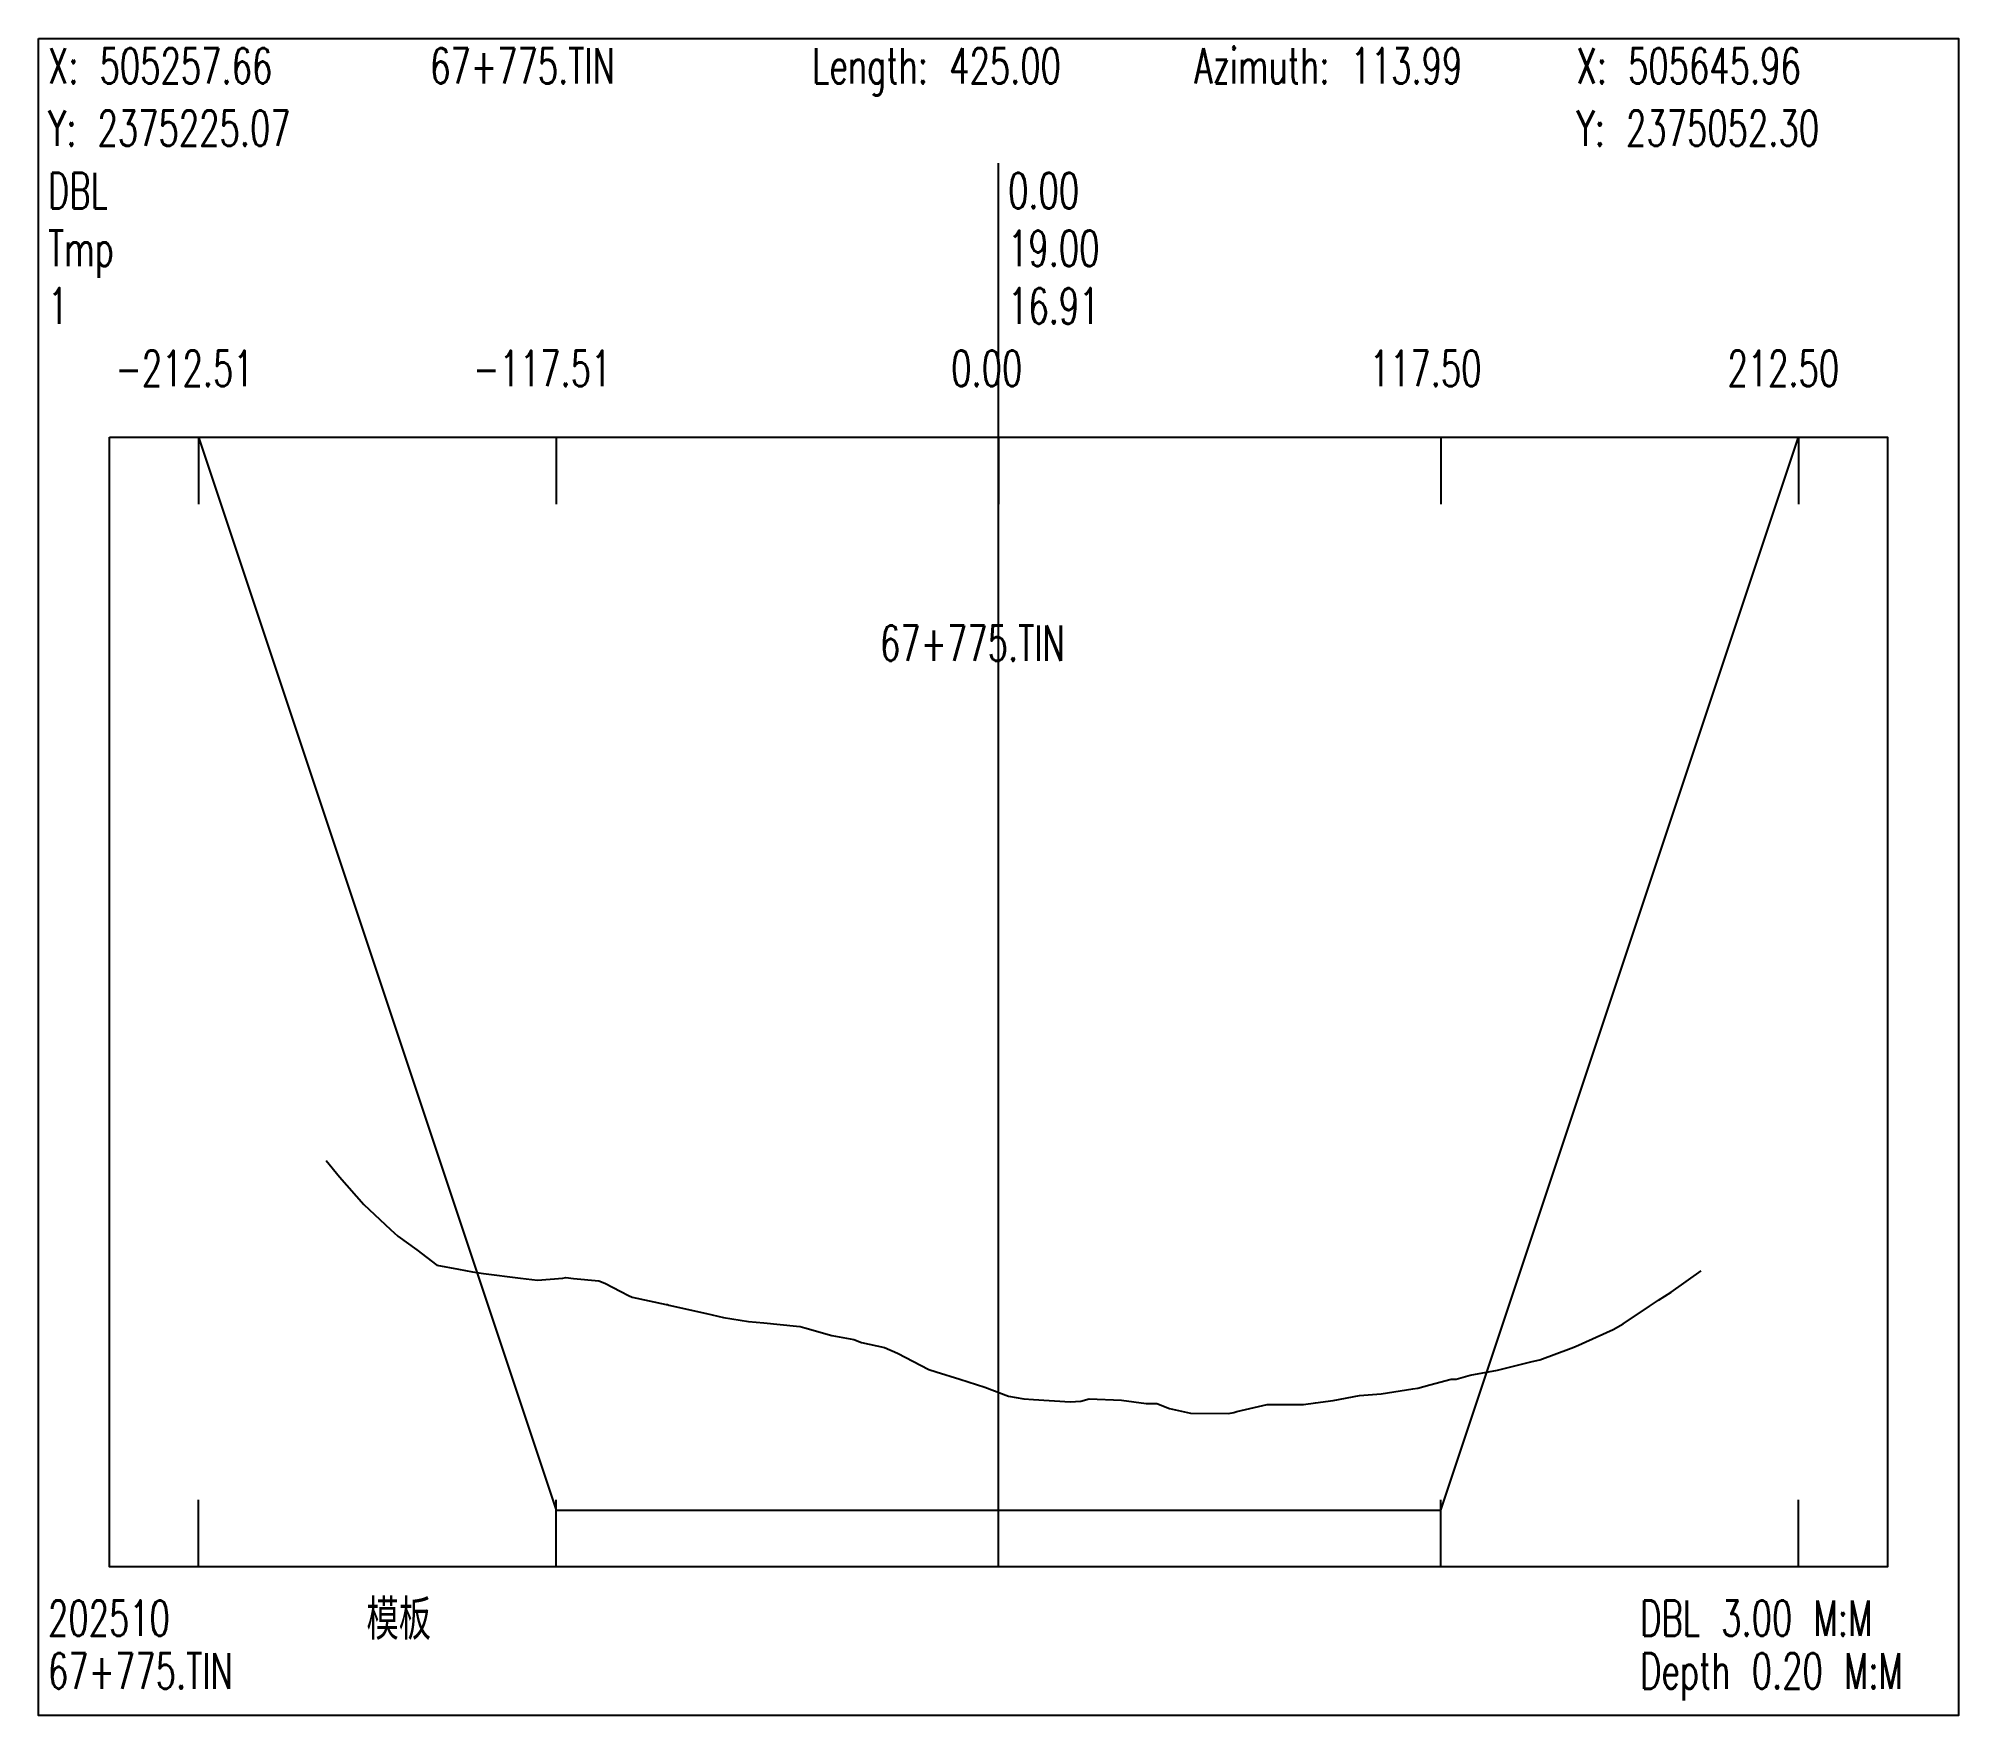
# Model space of a CAD drawing. Extents: x 1 to 171, y -4306 to 0.
# Drawn here: x 1 to 171, y -297 to -148.5 of the extents above; entities that cross this region are included whole.
import ezdxf

# ---------------------------------------------------------------- set-up
doc = ezdxf.new("R2010")
doc.units = 0
doc.header["$MEASUREMENT"] = 0
doc.layers.add('LABELS', color=7, linetype='Continuous')
doc.layers.add('XSECTION', color=7, linetype='Continuous')
doc.styles.get("Standard").update_dxf_attribs({"font": 'txt.shx'})

msp = doc.modelspace()

# ---------------------------------------------------------------- texts
at = {"layer": 'LABELS', "color": 0, "width": 0.666667}
for s, height, p in [('X: 505257.66', 3.1482, (1.85, -152.49)), ('67+775.TIN', 3.148, (35.68, -152.49)), ('Length: 425.00', 3.1482, (69.51, -152.49)), ('Azimuth: 113.99', 3.1482, (103.34, -152.49)), ('X: 505645.96', 3.1482, (137.17, -152.49)), ('Y: 2375225.07', 3.1482, (1.85, -158.01)), ('Y: 2375052.30', 3.1482, (137.17, -158.01)), ('DBL', 3.148, (1.85, -163.54)), ('0.00', 3.148, (86.85, -163.54)), ('0.00', 3.148, (86.85, -163.54)), ('Tmp', 3.148, (1.85, -168.64)), ('19.00', 3.148, (86.85, -168.64)), ('19.00', 3.148, (86.85, -168.64)), ('-212.51', 3.148, (7.82, -179.27)), ('-117.51', 3.148, (39.49, -179.27)), ('0.00', 3.148, (81.81, -179.27)), ('117.50', 3.148, (118.87, -179.27)), ('212.50', 3.148, (150.54, -179.27)), ('67+775.TIN', 3.148, (75.51, -203.59)), ('模板', 3.148, (30.04, -289.9)), ('DBL 3.00 M:M', 3.1482, (142.81, -289.9)), ('67+775.TIN', 3.148, (1.85, -294.57)), ('Depth 0.20 M:M', 3.1482, (142.81, -294.57))]:
    msp.add_text(s, height=height, dxfattribs=at).set_placement(p)
at = {"layer": 'LABELS', "color": 1, "width": 0.666667}
for s, height, p in [('1', 3.15, (1.85, -173.74)), ('16.91', 3.148, (86.85, -173.74)), ('16.91', 3.148, (86.85, -173.74)), ('202510', 3.148, (1.85, -289.9))]:
    msp.add_text(s, height=height, dxfattribs=at).set_placement(p)

# ---------------------------------------------------------------- linework, layer by layer
at = {"layer": 'XSECTION', "color": 0, "linetype": 'Continuous'}
for points in [[(1, -148.49), (171, -148.49), (171, -296.95), (1, -296.95), (1, -148.49)], [(86, -283.77), (86, -159.54)], [(86, -283.77), (86, -159.54)], [(7.3, -183.77), (164.71, -183.77), (164.71, -283.77), (7.3, -283.77), (7.3, -183.77)], [(15.17, -183.77), (15.17, -189.71)], [(15.17, -183.77), (46.83, -278.77)], [(15.17, -183.77), (46.83, -278.77)], [(46.83, -183.77), (46.83, -189.71)], [(86, -183.77), (86, -189.71)], [(125.17, -183.77), (125.17, -189.71)], [(125.17, -278.77), (156.84, -183.77)], [(125.17, -278.77), (156.84, -183.77)], [(156.84, -183.77), (156.84, -189.71)], [(15.17, -283.77), (15.17, -277.84)], [(46.83, -283.77), (46.83, -277.84)], [(46.83, -278.77), (86, -278.77)], [(46.83, -278.77), (46.83, -278.77)], [(46.83, -278.77), (86, -278.77)], [(86, -283.77), (86, -277.84)], [(86, -278.77), (125.17, -278.77)], [(86, -278.77), (125.17, -278.77)], [(125.17, -283.77), (125.17, -277.84)], [(125.17, -278.77), (125.17, -278.77)], [(156.84, -283.77), (156.84, -277.84)]]:
    msp.add_lwpolyline(points, dxfattribs=at)
at = {"layer": 'XSECTION', "color": 1, "linetype": 'Continuous'}
msp.add_lwpolyline([(26.49, -247.82), (27.67, -249.27), (29.8, -251.72), (32.16, -253.92), (32.82, -254.52), (34.5, -255.72), (36.28, -257.07), (38.19, -257.42), (39.43, -257.67), (40.4, -257.82), (43.69, -258.22), (45.19, -258.42), (47.44, -258.22), (47.7, -258.17), (48.36, -258.27), (50.61, -258.47), (51.16, -258.67), (52.56, -259.42), (53.24, -259.77), (53.56, -259.92), (56.59, -260.57), (56.69, -260.57), (56.8, -260.62), (60.16, -261.37), (61.64, -261.72), (63.87, -262.07), (65.22, -262.17), (68.12, -262.47), (68.43, -262.52), (68.85, -262.62), (71.24, -263.32), (73.2, -263.67), (73.88, -263.92), (75.92, -264.37), (77.05, -264.87), (79.83, -266.32), (80.47, -266.52), (82.58, -267.17), (84.79, -267.87), (86.89, -268.67), (88.25, -268.92), (89.1, -268.97), (92.35, -269.17), (93.3, -269.12), (94.04, -268.92), (96.89, -269.02), (99.08, -269.32), (100.02, -269.32), (101.15, -269.77), (103, -270.17), (106.36, -270.22), (106.83, -270.12), (107.09, -270.02), (109.78, -269.42), (112.99, -269.42), (114.08, -269.27), (115.64, -269.07), (117.96, -268.62), (119.87, -268.47), (122.67, -268.02), (123.12, -267.97), (124.19, -267.67), (126.09, -267.17), (126.52, -267.17), (127.76, -266.82), (130.18, -266.37), (133.26, -265.62), (133.94, -265.47), (136.7, -264.42), (137.09, -264.27), (140.42, -262.77), (141.31, -262.27), (143.63, -260.72), (144.42, -260.17), (145.56, -259.47), (148.2, -257.57)], dxfattribs=at)

msp.set_redraw_order([(e.dxf.handle, doc.entitydb.next_handle()) for e in msp.query("TEXT MTEXT ATTDEF DIMENSION ARC_DIMENSION")])  # texts and dimensions are drawn at this point

doc.saveas('drawing.dxf')
